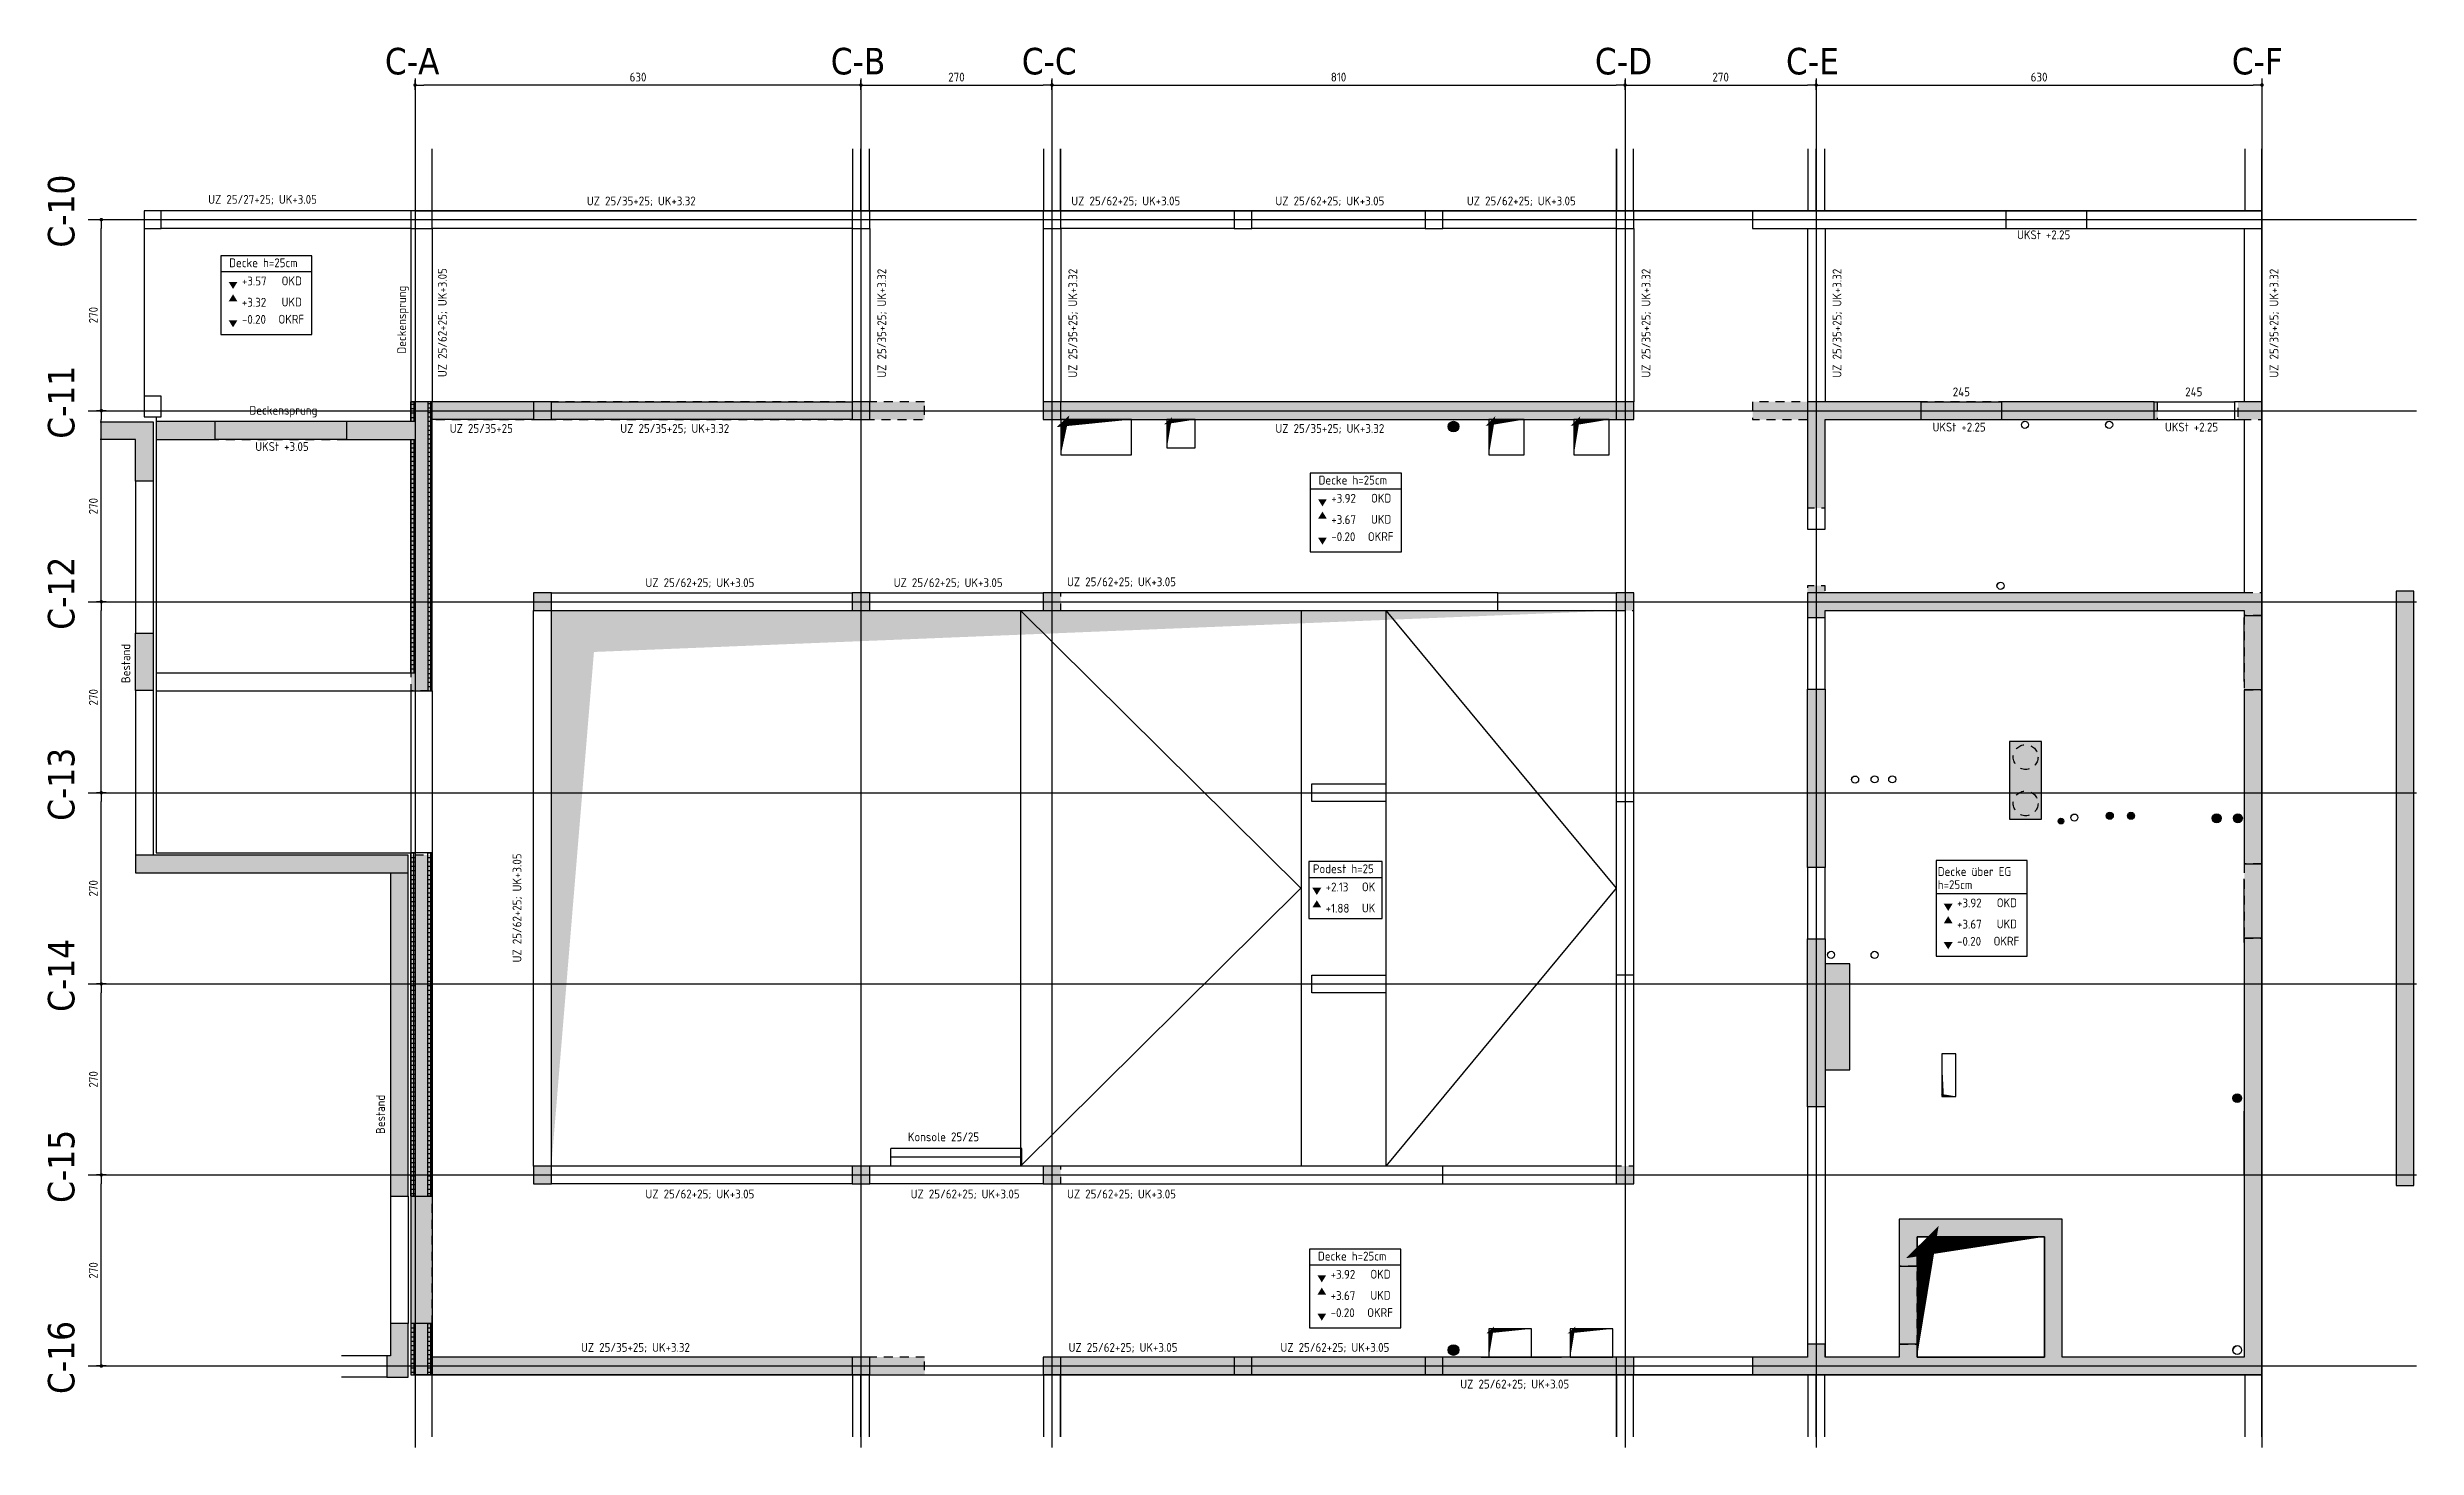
# Model space of a CAD drawing. Extents: x 399 to 532, y -4 to 185.
# Drawn here: x 418.39 to 451.88, y 0.07 to 19.86 of the extents above; entities that cross this region are included whole.
import ezdxf

# ---------------------------------------------------------------- set-up
doc = ezdxf.new("R2010")
doc.units = 0
doc.header["$LTSCALE"] = 0.5
doc.header["$MEASUREMENT"] = 0
doc.header["$PDMODE"] = 2
doc.linetypes.add('AUSGEZOGEN', pattern=[1000.01, 1000, 0.01])
doc.linetypes.add('HIDDEN', pattern=[0.375, 0.25, -0.125])
doc.layers.get('0').update_dxf_attribs({"linetype": 'CONTINUOUS'})
doc.layers.get('Defpoints').update_dxf_attribs({"linetype": 'CONTINUOUS'})
for name, color, linetype in [('0_H05', 11, 'CONTINUOUS'), ('0_H10', 13, 'CONTINUOUS'), ('ACHSEN', 7, 'CONTINUOUS'), ('BESTAND', 7, 'CONTINUOUS'), ('BET-ANS', 7, 'CONTINUOUS'), ('BETON', 7, 'CONTINUOUS'), ('Brüstung', 7, 'CONTINUOUS'), ('DD', 7, 'CONTINUOUS'), ('Decke', 7, 'CONTINUOUS'), ('Decke Lignatur', 21, 'CONTINUOUS'), ('DRUEBER', 7, 'CONTINUOUS'), ('Fertigteil', 7, 'CONTINUOUS'), ('HILFE', 7, 'CONTINUOUS'), ('HOLZ-ANS', 21, 'CONTINUOUS'), ('KB', 9, 'CONTINUOUS'), ('koten', 7, 'CONTINUOUS'), ('MASSE', 7, 'CONTINUOUS'), ('SCHATTEN', 253, 'CONTINUOUS'), ('SCHRAFF', 7, 'CONTINUOUS'), ('Sturz', 7, 'CONTINUOUS'), ('TEXT', 7, 'CONTINUOUS'), ('Treppe', 7, 'CONTINUOUS'), ('UZ', 7, 'CONTINUOUS')]:
    doc.layers.add(name, color=color, linetype=linetype)
doc.styles.add('HELV', font='tahoma.ttf')
doc.styles.add('TXT', font='isocp.shx')
doc.dimstyles.new('DOT_I', dxfattribs={"dimscale": 0.5, "dimtxt": 0.25, "dimasz": 0.25, "dimexe": 0.1, "dimexo": 0.3, "dimgap": 0.1, "dimtad": 1, "dimdec": 3, "dimzin": 3, "dimtxsty": 'TXT', "dimblk": 'DOT', "dimblk1": 'DOT', "dimblk2": 'DOT', "dimsah": 1, "dimcen": 0.1, "dimse1": 1, "dimse2": 1, "dimazin": 0, "dimtfac": 1, "dimtdec": 4, "dimtix": 1, "dimtmove": 2, "dimatfit": 3, "dimldrblk": 'DOT', "dimfxl": 0.7, "dimfxlon": 1, "dimtvp": 1, "dimtolj": 1, "dimtzin": 0, "dimarcsym": 0})
pattern_1 = [(90, (-400, -42.612374), (-0.0625, 0), []), (180, (-400, -42.612374), (-7e-18, -0.0625), [])]
pattern_2 = [(90, (-400.05, -42.612374), (-0.0625, 0), []), (180, (-400.05, -42.612374), (-7e-18, -0.0625), [])]

msp = doc.modelspace()

# ---------------------------------------------------------------- texts
at = {"layer": 'BESTAND', "color": 8, "linetype": 'AUSGEZOGEN', "style": 'TXT'}
for p in [(419.564, 10.8757), (423.164, 4.5036)]:
    msp.add_text('Bestand', height=0.125, rotation=90, dxfattribs=at).set_placement(p)
at = {"layer": 'TEXT', "color": 7, "linetype": 'AUSGEZOGEN', "style": 'TXT'}
for s, p in [('UZ 25/27+25; UK+3.05', (420.6661, 17.6482)), ('UZ 25/35+25; UK+3.32', (426.0176, 17.6259)), ('UZ 25/62+25; UK+3.05', (432.8642, 17.6259)), ('UZ 25/62+25; UK+3.05', (435.7483, 17.6259)), ('UZ 25/62+25; UK+3.05', (438.4543, 17.6259)), ('UKSt +2.25', (446.2302, 17.1476)), ('Decke h=25cm', (420.9627, 16.7522)), ('OKD', (421.7038, 16.4963)), ('OKRF', (421.6589, 15.9542)), ('UKD', (421.7038, 16.1974)), ('Deckensprung', (421.2492, 14.6679)), ('245', (445.321, 14.9278)), ('245', (448.606, 14.9278)), ('UZ 25/35+25', (424.0805, 14.4106)), ('UZ 25/35+25; UK+3.32', (426.4906, 14.4106)), ('UZ 25/35+25; UK+3.32', (435.7483, 14.4106)), ('UKSt +2.25', (445.0352, 14.4303)), ('UKSt +2.25', (448.3202, 14.4303)), ('UKSt +3.05', (421.3321, 14.1553)), ('Decke h=25cm', (436.3585, 13.6811)), ('OKD', (437.0996, 13.4251)), ('UKD', (437.0996, 13.1262)), ('OKRF', (437.0547, 12.8831)), ('UZ 25/62+25; UK+3.05', (426.8454, 12.2313)), ('UZ 25/62+25; UK+3.05', (430.354, 12.2313)), ('UZ 25/62+25; UK+3.05', (432.8036, 12.2434)), ('Podest h=25', (436.2789, 8.1887)), ('OK', (436.9703, 7.9328)), ('Decke über EG', (445.1084, 8.1497)), ('h=25cm', (445.1084, 7.9636)), ('UK', (436.9703, 7.6339)), ('OKD', (445.9427, 7.7077)), ('UKD', (445.9427, 7.4087)), ('OKRF', (445.8978, 7.1656)), ('Konsole 25/25', (430.5544, 4.3998)), ('UZ 25/62+25; UK+3.05', (426.8454, 3.5925)), ('UZ 25/62+25; UK+3.05', (430.5938, 3.5925)), ('UZ 25/62+25; UK+3.05', (432.8036, 3.5925)), ('Decke h=25cm', (436.3494, 2.7148)), ('OKD', (437.0904, 2.4589)), ('OKRF', (437.0456, 1.9168)), ('UKD', (437.0904, 2.16)), ('UZ 25/35+25; UK+3.32', (425.9349, 1.4243)), ('UZ 25/62+25; UK+3.05', (432.8258, 1.4243)), ('UZ 25/62+25; UK+3.05', (435.8196, 1.4243)), ('UZ 25/62+25; UK+3.05', (438.3613, 0.9063))]:
    msp.add_text(s, height=0.125, dxfattribs=at).set_placement(p)
for s, p in [('Deckensprung', (423.4635, 15.5306)), ('UZ 25/62+25; UK+3.05', (424.0381, 15.1994)), ('UZ 25/35+25; UK+3.32', (430.2479, 15.1913)), ('UZ 25/35+25; UK+3.32', (432.9479, 15.1913)), ('UZ 25/35+25; UK+3.32', (441.0479, 15.1913)), ('UZ 25/35+25; UK+3.32', (443.7479, 15.1913)), ('UZ 25/35+25; UK+3.32', (449.9229, 15.1913)), ('UZ 25/62+25; UK+3.05', (425.0934, 6.9282))]:
    msp.add_text(s, height=0.125, rotation=90, dxfattribs=at).set_placement(p)

# ---------------------------------------------------------------- blocks, each defined once
blk = doc.blocks.new('DKB00')
at = {"layer": 'KB', "linetype": 'AUSGEZOGEN'}
h = blk.add_hatch(color=11, dxfattribs=at)
edge = h.paths.add_edge_path()
edge.add_arc((-8.085, 4.67), 0.075, 0, 360)
for points in [[(-0.226, -0.877), (0.224, -0.877), (0.224, 0.22), (-0.226, 0.22)], [(-2.485, -2.92), (-2.835, -2.92), (-2.835, -4.42), (-2.485, -4.42)]]:
    blk.add_hatch(color=11, dxfattribs=at).paths.add_polyline_path(points)
h = blk.add_hatch(color=11, dxfattribs=at)
edge = h.paths.add_edge_path()
edge.add_arc((0.499, -0.905), 0.04, 0, 360)
h = blk.add_hatch(color=11, dxfattribs=at)
edge = h.paths.add_edge_path()
edge.add_arc((1.189, -0.83), 0.05, 0, 360)
h = blk.add_hatch(color=11, dxfattribs=at)
edge = h.paths.add_edge_path()
edge.add_arc((1.489, -0.83), 0.05, 0, 360)
h = blk.add_hatch(color=11, dxfattribs=at)
edge = h.paths.add_edge_path()
edge.add_arc((2.7, -0.865), 0.0625, 0, 360)
h = blk.add_hatch(color=11, dxfattribs=at)
edge = h.paths.add_edge_path()
edge.add_arc((3, -0.865), 0.0625, 0, 360)
h = blk.add_hatch(color=11, dxfattribs=at)
edge = h.paths.add_edge_path()
edge.add_arc((2.99, -4.82), 0.0625, 0, 360)
h = blk.add_hatch(color=11, dxfattribs=at)
edge = h.paths.add_edge_path()
edge.add_arc((-8.085, -8.38), 0.075, 0, 360)
at = {"color": 0, "linetype": 'ByBlock'}
for points in [[(-0.226, -0.877), (0.224, -0.877), (0.224, 0.22), (-0.226, 0.22)], [(-2.485, -2.92), (-2.835, -2.92), (-2.835, -4.42), (-2.485, -4.42)]]:
    blk.add_lwpolyline(points, close=True, dxfattribs=at)
for centre, radius in [((-8.085, 4.67), 0.075), ((0.499, -0.905), 0.04), ((1.189, -0.83), 0.05), ((1.489, -0.83), 0.05), ((2.7, -0.865), 0.0625), ((3, -0.865), 0.0625), ((2.99, -4.82), 0.0625), ((-8.085, -8.38), 0.075)]:
    blk.add_circle(centre, radius, dxfattribs=at)
at = {"layer": 'KB', "color": 8, "linetype": 'HIDDEN'}
for centre in [(0, 0), (0, -0.655)]:
    blk.add_circle(centre, 0.175, dxfattribs=at)
blk = doc.blocks.new('Bestand EG')
at = {"layer": 'BESTAND', "linetype": 'AUSGEZOGEN'}
blk.add_hatch(color=11, dxfattribs=at).paths.add_polyline_path([(-0.4, -16.356), (-0.1, -16.356), (-0.1, -15.6), (-0.35, -15.6), (-0.35, -16.056), (-0.4, -16.056)])
at = {"color": 0, "linetype": 'ByBlock'}
for p, q in [((-3.95, -3.694), (-3.95, -5.844)), ((-3.7, -3.694), (-3.7, -5.844)), ((-3.95, -6.656), (-3.95, -8.98)), ((-3.701, -6.656), (-3.7, -8.98)), ((-0.35, -13.8), (-0.35, -15.6)), ((-0.1, -13.8), (-0.1, -15.6)), ((-0.4, -16.056), (-1.04, -16.056)), ((-0.4, -16.356), (-1.04, -16.356))]:
    blk.add_line(p, q, dxfattribs=at)
blk.add_lwpolyline([(-4.45, -2.856), (-3.7, -2.856), (-3.7, -3.694), (-3.95, -3.694), (-3.95, -3.106), (-4.45, -3.106)], dxfattribs=at)
for points in [[(-3.7, -5.844), (-3.7, -6.656), (-3.95, -6.656), (-3.95, -5.844)], [(-0.1, -13.8), (-0.1, -8.98), (-3.95, -8.98), (-3.95, -9.23), (-0.35, -9.23), (-0.35, -13.8)], [(-0.4, -16.356), (-0.1, -16.356), (-0.1, -15.6), (-0.35, -15.6), (-0.35, -16.056), (-0.4, -16.056)]]:
    blk.add_lwpolyline(points, close=True, dxfattribs=at)
at = {"layer": 'BESTAND', "color": 11, "linetype": 'AUSGEZOGEN'}
for points in [[(-3.95, -3.106), (-3.7, -2.856), (-4.45, -3.106), (-4.45, -2.856)], [(-3.95, -3.694), (-3.7, -3.694), (-3.95, -3.106), (-3.7, -2.856)], [(-3.95, -6.656), (-3.7, -6.656), (-3.95, -5.844), (-3.7, -5.844)], [(-0.35, -9.23), (-0.1, -8.98), (-3.95, -9.23), (-3.95, -8.98)], [(-0.35, -13.8), (-0.1, -13.8), (-0.35, -9.23), (-0.1, -8.98)]]:
    blk.add_solid(points, dxfattribs=at)
blk = doc.blocks.new('Beton 1.OG')
at = {"color": 0, "linetype": 'ByBlock', "flags": 128}
for points in [[(7.26, 13.75), (0, 13.75), (0, 13.47), (-3.6, 13.47), (-3.6, 13.22), (0, 13.22), (0, 9.669), (0.3, 9.669), (0.3, 13.5), (7.26, 13.5)], [(17.285, 13.75), (8.935, 13.75), (8.935, 13.5), (17.285, 13.5)], [(19.985, 12.25), (19.985, 13.5), (24.685, 13.5), (24.685, 13.75), (18.96, 13.75), (18.96, 13.5), (19.735, 13.5), (19.735, 12.25)], [(26.16, 13.5), (26.16, 13.75), (25.82, 13.75), (25.82, 13.5)], [(1.735, 10.8), (1.985, 10.8), (1.985, 11.05), (1.735, 11.05)], [(6.235, 10.8), (6.485, 10.8), (6.485, 11.05), (6.235, 11.05)], [(8.935, 10.8), (9.185, 10.8), (9.185, 11.05), (8.935, 11.05)], [(17.035, 10.8), (17.285, 10.8), (17.285, 11.05), (17.035, 11.05)], [(26.16, 10.73), (26.16, 11.05), (19.985, 11.05), (19.985, 11.15), (19.735, 11.15), (19.735, 10.7), (19.985, 10.7), (19.985, 10.8), (25.91, 10.8), (25.91, 10.73)], [(28.055, 2.675), (28.305, 2.675), (28.305, 11.075), (28.055, 11.075)], [(25.91, 9.68), (25.91, 7.22), (26.16, 7.22), (26.16, 9.68)], [(7.26, 0.25), (0.3, 0.25), (0.3, 7.345), (0, 7.345), (0, 0), (7.26, 0)], [(25.91, 6.17), (25.91, 0.25), (23.335, 0.25), (23.335, 2.2), (21.035, 2.2), (21.035, 1.535), (21.285, 1.535), (21.285, 1.95), (23.085, 1.95), (23.085, 0.25), (21.285, 0.25), (21.285, 0.435), (21.035, 0.435), (21.035, 0.25), (19.985, 0.25), (19.985, 0.435), (19.735, 0.435), (19.735, 0.25), (18.96, 0.25), (18.96, 0), (26.16, 0), (26.16, 6.17)], [(1.735, 2.7), (1.985, 2.7), (1.985, 2.95), (1.735, 2.95)], [(6.235, 2.7), (6.485, 2.7), (6.485, 2.95), (6.235, 2.95)], [(8.935, 2.7), (9.185, 2.7), (9.185, 2.95), (8.935, 2.95)], [(17.035, 2.7), (17.285, 2.7), (17.285, 2.95), (17.035, 2.95)], [(17.285, 0.25), (8.935, 0.25), (8.935, 0), (17.285, 0)]]:
    blk.add_lwpolyline(points, close=True, dxfattribs=at)
at = {"color": 0, "linetype": 'ByBlock'}
for points in [[(19.985, 7.17), (19.735, 7.17), (19.735, 9.69), (19.985, 9.69)], [(19.985, 3.785), (19.735, 3.785), (19.735, 6.16), (19.985, 6.16)]]:
    blk.add_lwpolyline(points, close=True, dxfattribs=at)
blk = doc.blocks.new('Beton 1.OG Brüstung')
at = {"color": 0, "linetype": 'ByBlock'}
for points in [[(-2.39, 5.135), (-2.39, 4.885), (-1.29, 4.885), (-1.29, 5.135)], [(3.345, 0.01), (4.395, 0.01), (4.395, 0.26), (3.345, 0.26)], [(6.855, 0.01), (7.905, 0.01), (7.905, 0.26), (6.855, 0.26)]]:
    blk.add_lwpolyline(points, close=True, dxfattribs=at)
blk = doc.blocks.new('okrd_u')
at = {"layer": 'koten', "color": 7, "linetype": 'Continuous'}
blk.add_solid([(-0.125, -0.202), (0.125, -0.202), (0, 0)], dxfattribs=at)
at = {"layer": 'koten', "style": 'TXT'}
blk.add_attdef('OKRD', (0.25, -0.35), '', height=0.25, dxfattribs=at)
blk = doc.blocks.new('okrd_o')
at = {"layer": 'koten', "color": 7, "linetype": 'Continuous'}
blk.add_solid([(-0.125, 0.202), (0.125, 0.202), (0, 0)], dxfattribs=at)
at = {"layer": 'koten', "style": 'TXT'}
blk.add_attdef('OKRD', (0.25, 0.1), '', height=0.25, dxfattribs=at)
blk = doc.blocks.new('Beton EG')
at = {"color": 0, "linetype": 'ByBlock', "flags": 128}
for points in [[(-3.77, 16.2), (-3.53, 16.2), (-3.53, 16.45), (-3.77, 16.45)], [(0, 16.2), (0.3, 16.2), (0.3, 16.45), (0, 16.45)], [(6.235, 16.2), (6.485, 16.2), (6.485, 16.45), (6.235, 16.45)], [(8.935, 16.2), (9.185, 16.2), (9.185, 16.45), (8.935, 16.45)], [(11.635, 16.2), (11.885, 16.2), (11.885, 16.45), (11.635, 16.45)], [(14.335, 16.2), (14.585, 16.2), (14.585, 16.45), (14.335, 16.45)], [(17.035, 16.2), (17.285, 16.2), (17.285, 16.45), (17.035, 16.45)], [(18.96, 16.2), (22.545, 16.2), (22.545, 16.45), (18.96, 16.45)], [(23.68, 16.2), (26.16, 16.2), (26.16, 16.45), (23.68, 16.45)], [(-3.77, 13.54), (-3.53, 13.54), (-3.53, 13.83), (-3.77, 13.83)], [(-3.6, 9.665), (0.3, 9.665), (0.3, 13.75), (0, 13.75), (0, 13.47), (-0.91, 13.47), (-0.91, 13.22), (0, 13.22), (0, 9.915), (-3.6, 9.915)], [(1.735, 13.5), (1.985, 13.5), (1.985, 13.75), (1.735, 13.75)], [(6.235, 13.5), (6.485, 13.5), (6.485, 13.75), (6.235, 13.75)], [(8.935, 13.5), (9.185, 13.5), (9.185, 13.75), (8.935, 13.75)], [(17.035, 13.5), (17.285, 13.5), (17.285, 13.75), (17.035, 13.75)], [(19.985, 11.95), (19.985, 13.5), (21.345, 13.5), (21.345, 13.75), (19.735, 13.75), (19.735, 11.95)], [(26.16, 10.73), (26.16, 13.75), (25.77, 13.75), (25.77, 13.5), (25.91, 13.5), (25.91, 11.05), (19.735, 11.05), (19.735, 10.7), (19.985, 10.7), (19.985, 10.8), (25.91, 10.8), (25.91, 10.73)], [(24.635, 13.75), (22.48, 13.75), (22.48, 13.5), (24.635, 13.5)], [(-3.6, 13.22), (-2.765, 13.22), (-2.765, 13.47), (-3.6, 13.47)], [(1.735, 10.8), (1.985, 10.8), (1.985, 11.05), (1.735, 11.05)], [(6.235, 10.8), (6.485, 10.8), (6.485, 11.05), (6.235, 11.05)], [(8.935, 10.8), (15.36, 10.8), (15.36, 11.05), (8.935, 11.05)], [(17.035, 8.1), (17.285, 8.1), (17.285, 11.05), (17.035, 11.05)], [(28.055, 2.675), (28.305, 2.675), (28.305, 11.075), (28.055, 11.075)], [(26.16, 7.22), (26.16, 9.68), (25.91, 9.68), (25.91, 7.22)], [(12.73, 8.35), (13.78, 8.35), (13.78, 8.1), (12.73, 8.1)], [(0, 2.525), (0.3, 2.525), (0.3, 7.375), (0, 7.375)], [(25.91, 6.17), (25.91, 0.25), (23.335, 0.25), (23.335, 2.2), (21.035, 2.2), (21.035, 1.535), (21.285, 1.535), (21.285, 1.95), (23.085, 1.95), (23.085, 0.25), (21.285, 0.25), (21.285, 0.435), (21.035, 0.435), (21.035, 0.25), (19.985, 0.25), (19.985, 0.435), (19.735, 0.435), (19.735, 0.25), (18.96, 0.25), (18.96, 0), (26.16, 0), (26.16, 6.17)], [(12.73, 5.65), (13.78, 5.65), (13.78, 5.4), (12.73, 5.4)], [(17.035, 2.7), (17.285, 2.7), (17.285, 5.65), (17.035, 5.65)], [(1.735, 2.7), (1.985, 2.7), (1.985, 2.95), (1.735, 2.95)], [(6.235, 2.7), (6.485, 2.7), (6.485, 2.95), (6.235, 2.95)], [(8.935, 2.7), (14.585, 2.7), (14.585, 2.95), (8.935, 2.95)], [(0, 0), (0.3, 0), (0.3, 0.725), (0, 0.725)], [(6.235, 0), (6.485, 0), (6.485, 0.25), (6.235, 0.25)], [(8.935, 0), (9.185, 0), (9.185, 0.25), (8.935, 0.25)], [(11.635, 0), (11.885, 0), (11.885, 0.25), (11.635, 0.25)], [(14.335, 0), (14.585, 0), (14.585, 0.25), (14.335, 0.25)], [(17.035, 0), (17.285, 0), (17.285, 0.25), (17.035, 0.25)]]:
    blk.add_lwpolyline(points, close=True, dxfattribs=at)
at = {"color": 0, "linetype": 'ByBlock'}
for points in [[(19.985, 7.17), (19.735, 7.17), (19.735, 9.69), (19.985, 9.69)], [(19.985, 3.785), (19.735, 3.785), (19.735, 6.16), (19.985, 6.16)]]:
    blk.add_lwpolyline(points, close=True, dxfattribs=at)
blk = doc.blocks.new('DD00')
at = {"color": 0, "linetype": 'ByBlock'}
for points in [[(9.125, -3.325), (10.125, -3.325), (10.125, -2.825), (9.125, -2.825)], [(10.625, -3.225), (11.025, -3.225), (11.025, -2.825), (10.625, -2.825)], [(15.175, -3.325), (15.675, -3.325), (15.675, -2.825), (15.175, -2.825)], [(16.375, -3.325), (16.875, -3.325), (16.875, -2.825), (16.375, -2.825)], [(21.575, -12.39), (21.775, -12.39), (21.775, -11.79), (21.575, -11.79)], [(15.775, -15.675), (15.175, -15.675), (15.175, -16.075), (15.775, -16.075)], [(16.925, -15.675), (16.325, -15.675), (16.325, -16.075), (16.925, -16.075)]]:
    blk.add_lwpolyline(points, close=True, dxfattribs=at)
for centre, radius in [((22.75, -2.9), 0.05), ((23.94, -2.9), 0.05), ((22.405, -5.175), 0.05), ((20.35, -7.913), 0.05), ((20.625, -7.91), 0.05), ((20.875, -7.91), 0.05), ((23.449, -8.45), 0.05), ((20.01, -10.39), 0.05), ((20.625, -10.39), 0.05), ((25.75, -15.975), 0.0625)]:
    blk.add_circle(centre, radius, dxfattribs=at)
at = {"layer": 'DD', "color": 15, "linetype": 'AUSGEZOGEN'}
for points in [[(9.125, -3.325, 0, 0.106, 0), (9.178, -2.829, 0, 0, 0), (9.128, -2.875, 0.101, 0, 0), (10.125, -2.825, 0, 0, 0)], [(10.625, -3.225, 0, 0.0652, 0), (10.658, -2.828, 0, 0, 0), (10.627, -2.856, 0.0622, 0, 0), (11.025, -2.825, 0, 0, 0)], [(15.175, -3.325, 0, 0.0815, 0), (15.216, -2.828, 0, 0, 0), (15.178, -2.866, 0.0815, 0, 0), (15.675, -2.825, 0, 0, 0)], [(16.375, -3.325, 0, 0.0815, 0), (16.416, -2.828, 0, 0, 0), (16.378, -2.866, 0.0815, 0, 0), (16.875, -2.825, 0, 0, 0)], [(22.785, -2.865, 0, 0, 0), (22.785, -2.865, 0, 0.00163, 0), (22.78, -2.861, 0.00163, 0.00324, 0), (22.774, -2.858, 0.00324, 0.00478, 0), (22.768, -2.856, 0.00478, 0.00625, 0), (22.762, -2.855, 0.00625, 0.00761, 0), (22.756, -2.854, 0.00761, 0.00884, 0), (22.75, -2.854, 0.00884, 0.00992, 0), (22.744, -2.855, 0.00992, 0.0108, 0), (22.738, -2.857, 0.0108, 0.0115, 0), (22.733, -2.859, 0.0115, 0.0121, 0), (22.728, -2.862, 0.0121, 0.0124, 0), (22.723, -2.865, 0.0124, 0.0125, 0), (22.719, -2.869, 0.0125, 0.0124, 0), (22.715, -2.873, 0.0124, 0.0121, 0), (22.712, -2.878, 0.0121, 0.0115, 0), (22.709, -2.883, 0.0115, 0.0108, 0), (22.707, -2.888, 0.0108, 0.00992, 0), (22.705, -2.894, 0.00992, 0.00884, 0), (22.704, -2.9, 0.00884, 0.00761, 0), (22.704, -2.906, 0.00761, 0.00625, 0), (22.705, -2.912, 0.00625, 0.00478, 0), (22.706, -2.918, 0.00478, 0.00324, 0), (22.708, -2.924, 0.00324, 0.00163, 0), (22.711, -2.93, 0.00163, 0, 0)], [(23.975, -2.865, 0, 0, 0), (23.975, -2.865, 0, 0.00163, 0), (23.97, -2.861, 0.00163, 0.00324, 0), (23.964, -2.858, 0.00324, 0.00478, 0), (23.958, -2.856, 0.00478, 0.00625, 0), (23.952, -2.855, 0.00625, 0.00761, 0), (23.946, -2.854, 0.00761, 0.00884, 0), (23.94, -2.854, 0.00884, 0.00992, 0), (23.934, -2.855, 0.00992, 0.0108, 0), (23.928, -2.857, 0.0108, 0.0115, 0), (23.923, -2.859, 0.0115, 0.0121, 0), (23.918, -2.862, 0.0121, 0.0124, 0), (23.913, -2.865, 0.0124, 0.0125, 0), (23.909, -2.869, 0.0125, 0.0124, 0), (23.905, -2.873, 0.0124, 0.0121, 0), (23.902, -2.878, 0.0121, 0.0115, 0), (23.899, -2.883, 0.0115, 0.0108, 0), (23.897, -2.888, 0.0108, 0.00992, 0), (23.895, -2.894, 0.00992, 0.00884, 0), (23.894, -2.9, 0.00884, 0.00761, 0), (23.894, -2.906, 0.00761, 0.00625, 0), (23.895, -2.912, 0.00625, 0.00478, 0), (23.896, -2.918, 0.00478, 0.00324, 0), (23.898, -2.924, 0.00324, 0.00163, 0), (23.901, -2.93, 0.00163, 0, 0)], [(22.44, -5.14, 0, 0, 0), (22.44, -5.14, 0, 0.00163, 0), (22.435, -5.136, 0.00163, 0.00324, 0), (22.429, -5.133, 0.00324, 0.00478, 0), (22.423, -5.131, 0.00478, 0.00625, 0), (22.417, -5.13, 0.00625, 0.00761, 0), (22.411, -5.129, 0.00761, 0.00884, 0), (22.405, -5.129, 0.00884, 0.00992, 0), (22.399, -5.13, 0.00992, 0.0108, 0), (22.393, -5.132, 0.0108, 0.0115, 0), (22.388, -5.134, 0.0115, 0.0121, 0), (22.383, -5.137, 0.0121, 0.0124, 0), (22.378, -5.14, 0.0124, 0.0125, 0), (22.374, -5.144, 0.0125, 0.0124, 0), (22.37, -5.148, 0.0124, 0.0121, 0), (22.367, -5.153, 0.0121, 0.0115, 0), (22.364, -5.158, 0.0115, 0.0108, 0), (22.362, -5.163, 0.0108, 0.00992, 0), (22.36, -5.169, 0.00992, 0.00884, 0), (22.359, -5.175, 0.00884, 0.00761, 0), (22.359, -5.181, 0.00761, 0.00625, 0), (22.36, -5.187, 0.00625, 0.00478, 0), (22.361, -5.193, 0.00478, 0.00324, 0), (22.363, -5.199, 0.00324, 0.00163, 0), (22.366, -5.205, 0.00163, 0, 0)], [(20.385, -7.877, 0, 0, 0), (20.385, -7.877, 0, 0.00163, 0), (20.38, -7.873, 0.00163, 0.00324, 0), (20.374, -7.871, 0.00324, 0.00478, 0), (20.368, -7.869, 0.00478, 0.00625, 0), (20.362, -7.867, 0.00625, 0.00761, 0), (20.356, -7.867, 0.00761, 0.00884, 0), (20.35, -7.867, 0.00884, 0.00992, 0), (20.344, -7.868, 0.00992, 0.0108, 0), (20.338, -7.869, 0.0108, 0.0115, 0), (20.333, -7.872, 0.0115, 0.0121, 0), (20.328, -7.874, 0.0121, 0.0124, 0), (20.323, -7.878, 0.0124, 0.0125, 0), (20.319, -7.882, 0.0125, 0.0124, 0), (20.315, -7.886, 0.0124, 0.0121, 0), (20.312, -7.891, 0.0121, 0.0115, 0), (20.309, -7.896, 0.0115, 0.0108, 0), (20.307, -7.901, 0.0108, 0.00992, 0), (20.305, -7.907, 0.00992, 0.00884, 0), (20.304, -7.913, 0.00884, 0.00761, 0), (20.304, -7.919, 0.00761, 0.00625, 0), (20.305, -7.925, 0.00625, 0.00478, 0), (20.306, -7.931, 0.00478, 0.00324, 0), (20.308, -7.937, 0.00324, 0.00163, 0), (20.311, -7.942, 0.00163, 0, 0)], [(20.66, -7.875, 0, 0, 0), (20.66, -7.875, 0, 0.00163, 0), (20.655, -7.871, 0.00163, 0.00324, 0), (20.649, -7.868, 0.00324, 0.00478, 0), (20.643, -7.866, 0.00478, 0.00625, 0), (20.637, -7.865, 0.00625, 0.00761, 0), (20.631, -7.864, 0.00761, 0.00884, 0), (20.625, -7.864, 0.00884, 0.00992, 0), (20.619, -7.865, 0.00992, 0.0108, 0), (20.613, -7.867, 0.0108, 0.0115, 0), (20.608, -7.869, 0.0115, 0.0121, 0), (20.603, -7.872, 0.0121, 0.0124, 0), (20.598, -7.875, 0.0124, 0.0125, 0), (20.594, -7.879, 0.0125, 0.0124, 0), (20.59, -7.883, 0.0124, 0.0121, 0), (20.587, -7.888, 0.0121, 0.0115, 0), (20.584, -7.893, 0.0115, 0.0108, 0), (20.582, -7.898, 0.0108, 0.00992, 0), (20.58, -7.904, 0.00992, 0.00884, 0), (20.579, -7.91, 0.00884, 0.00761, 0), (20.579, -7.916, 0.00761, 0.00625, 0), (20.58, -7.922, 0.00625, 0.00478, 0), (20.581, -7.928, 0.00478, 0.00324, 0), (20.583, -7.934, 0.00324, 0.00163, 0), (20.586, -7.94, 0.00163, 0, 0)], [(20.91, -7.875, 0, 0, 0), (20.91, -7.875, 0, 0.00163, 0), (20.905, -7.871, 0.00163, 0.00324, 0), (20.899, -7.868, 0.00324, 0.00478, 0), (20.893, -7.866, 0.00478, 0.00625, 0), (20.887, -7.865, 0.00625, 0.00761, 0), (20.881, -7.864, 0.00761, 0.00884, 0), (20.875, -7.864, 0.00884, 0.00992, 0), (20.869, -7.865, 0.00992, 0.0108, 0), (20.863, -7.867, 0.0108, 0.0115, 0), (20.858, -7.869, 0.0115, 0.0121, 0), (20.853, -7.872, 0.0121, 0.0124, 0), (20.848, -7.875, 0.0124, 0.0125, 0), (20.844, -7.879, 0.0125, 0.0124, 0), (20.84, -7.883, 0.0124, 0.0121, 0), (20.837, -7.888, 0.0121, 0.0115, 0), (20.834, -7.893, 0.0115, 0.0108, 0), (20.832, -7.898, 0.0108, 0.00992, 0), (20.83, -7.904, 0.00992, 0.00884, 0), (20.829, -7.91, 0.00884, 0.00761, 0), (20.829, -7.916, 0.00761, 0.00625, 0), (20.83, -7.922, 0.00625, 0.00478, 0), (20.831, -7.928, 0.00478, 0.00324, 0), (20.833, -7.934, 0.00324, 0.00163, 0), (20.836, -7.94, 0.00163, 0, 0)], [(23.484, -8.415, 0, 0, 0), (23.484, -8.415, 0, 0.00163, 0), (23.478, -8.411, 0.00163, 0.00324, 0), (23.473, -8.408, 0.00324, 0.00478, 0), (23.467, -8.406, 0.00478, 0.00625, 0), (23.461, -8.405, 0.00625, 0.00761, 0), (23.455, -8.404, 0.00761, 0.00884, 0), (23.449, -8.404, 0.00884, 0.00992, 0), (23.443, -8.405, 0.00992, 0.0108, 0), (23.437, -8.407, 0.0108, 0.0115, 0), (23.432, -8.409, 0.0115, 0.0121, 0), (23.427, -8.412, 0.0121, 0.0124, 0), (23.422, -8.415, 0.0124, 0.0125, 0), (23.418, -8.419, 0.0125, 0.0124, 0), (23.414, -8.423, 0.0124, 0.0121, 0), (23.41, -8.428, 0.0121, 0.0115, 0), (23.408, -8.433, 0.0115, 0.0108, 0), (23.405, -8.438, 0.0108, 0.00992, 0), (23.404, -8.444, 0.00992, 0.00884, 0), (23.403, -8.45, 0.00884, 0.00761, 0), (23.403, -8.456, 0.00761, 0.00625, 0), (23.403, -8.462, 0.00625, 0.00478, 0), (23.405, -8.468, 0.00478, 0.00324, 0), (23.407, -8.474, 0.00324, 0.00163, 0), (23.41, -8.48, 0.00163, 0, 0)], [(20.045, -10.355, 0, 0, 0), (20.045, -10.355, 0, 0.00163, 0), (20.04, -10.351, 0.00163, 0.00324, 0), (20.034, -10.348, 0.00324, 0.00478, 0), (20.028, -10.346, 0.00478, 0.00625, 0), (20.022, -10.345, 0.00625, 0.00761, 0), (20.016, -10.344, 0.00761, 0.00884, 0), (20.01, -10.344, 0.00884, 0.00992, 0), (20.004, -10.345, 0.00992, 0.0108, 0), (19.998, -10.347, 0.0108, 0.0115, 0), (19.993, -10.349, 0.0115, 0.0121, 0), (19.988, -10.352, 0.0121, 0.0124, 0), (19.983, -10.355, 0.0124, 0.0125, 0), (19.979, -10.359, 0.0125, 0.0124, 0), (19.975, -10.363, 0.0124, 0.0121, 0), (19.972, -10.368, 0.0121, 0.0115, 0), (19.969, -10.373, 0.0115, 0.0108, 0), (19.967, -10.378, 0.0108, 0.00992, 0), (19.965, -10.384, 0.00992, 0.00884, 0), (19.964, -10.39, 0.00884, 0.00761, 0), (19.964, -10.396, 0.00761, 0.00625, 0), (19.965, -10.402, 0.00625, 0.00478, 0), (19.966, -10.408, 0.00478, 0.00324, 0), (19.968, -10.414, 0.00324, 0.00163, 0), (19.971, -10.42, 0.00163, 0, 0)], [(20.66, -10.355, 0, 0, 0), (20.66, -10.355, 0, 0.00163, 0), (20.655, -10.351, 0.00163, 0.00324, 0), (20.649, -10.348, 0.00324, 0.00478, 0), (20.643, -10.346, 0.00478, 0.00625, 0), (20.637, -10.345, 0.00625, 0.00761, 0), (20.631, -10.344, 0.00761, 0.00884, 0), (20.625, -10.344, 0.00884, 0.00992, 0), (20.619, -10.345, 0.00992, 0.0108, 0), (20.613, -10.347, 0.0108, 0.0115, 0), (20.608, -10.349, 0.0115, 0.0121, 0), (20.603, -10.352, 0.0121, 0.0124, 0), (20.598, -10.355, 0.0124, 0.0125, 0), (20.594, -10.359, 0.0125, 0.0124, 0), (20.59, -10.363, 0.0124, 0.0121, 0), (20.587, -10.368, 0.0121, 0.0115, 0), (20.584, -10.373, 0.0115, 0.0108, 0), (20.582, -10.378, 0.0108, 0.00992, 0), (20.58, -10.384, 0.00992, 0.00884, 0), (20.579, -10.39, 0.00884, 0.00761, 0), (20.579, -10.396, 0.00761, 0.00625, 0), (20.58, -10.402, 0.00625, 0.00478, 0), (20.581, -10.408, 0.00478, 0.00324, 0), (20.583, -10.414, 0.00324, 0.00163, 0), (20.586, -10.42, 0.00163, 0, 0)], [(21.775, -12.39, 0, 0.0326, 0), (21.576, -12.374, 0, 0, 0), (21.59, -12.39, 0.0297, 0, 0), (21.575, -11.79, 0, 0, 0)], [(15.175, -16.075, 0, 0.0652, 0), (15.208, -15.678, 0, 0, 0), (15.177, -15.706, 0.0622, 0, 0), (15.775, -15.675, 0, 0, 0)], [(16.325, -16.075, 0, 0.0652, 0), (16.358, -15.678, 0, 0, 0), (16.327, -15.706, 0.0622, 0, 0), (16.925, -15.675, 0, 0, 0)], [(25.794, -15.931, 0, 0, 0), (25.794, -15.931, 0, 0.00204, 0), (25.787, -15.926, 0.00204, 0.00404, 0), (25.78, -15.923, 0.00404, 0.00598, 0), (25.773, -15.92, 0.00598, 0.00781, 0), (25.765, -15.918, 0.00781, 0.00951, 0), (25.758, -15.918, 0.00951, 0.011, 0), (25.75, -15.918, 0.011, 0.0124, 0), (25.743, -15.919, 0.0124, 0.0135, 0), (25.736, -15.921, 0.0135, 0.0144, 0), (25.729, -15.924, 0.0144, 0.0151, 0), (25.723, -15.927, 0.0151, 0.0155, 0), (25.717, -15.932, 0.0155, 0.0156, 0), (25.711, -15.936, 0.0156, 0.0155, 0), (25.707, -15.942, 0.0155, 0.0151, 0), (25.702, -15.948, 0.0151, 0.0144, 0), (25.699, -15.954, 0.0144, 0.0135, 0), (25.696, -15.961, 0.0135, 0.0124, 0), (25.694, -15.968, 0.0124, 0.011, 0), (25.693, -15.975, 0.011, 0.00951, 0), (25.693, -15.983, 0.00951, 0.00781, 0), (25.693, -15.99, 0.00781, 0.00598, 0), (25.695, -15.998, 0.00598, 0.00404, 0), (25.698, -16.005, 0.00404, 0.00204, 0), (25.701, -16.012, 0.00204, 0, 0)]]:
    blk.add_lwpolyline(points, format="xyseb", dxfattribs=at)
blk = doc.blocks.new('DOT')
at = {"layer": 'MASSE', "color": 7, "linetype": 'Continuous'}
for p, q in [((0, 0), (-1, 0)), ((0, 0.54), (0, -0.54))]:
    blk.add_line(p, q, dxfattribs=at)
at = {"layer": 'MASSE', "color": 7, "linetype": 'Continuous', "const_width": 0.2}
blk.add_lwpolyline([(-0.1, 0, 1), (0.1, 0, 1)], format="xyb", close=True, dxfattribs=at)
blk = doc.blocks.new('*D169')
at = {"layer": 'Defpoints', "color": 0, "linetype": 'AUSGEZOGEN', "transparency": 16777216}
for p in [(-4.435, -13.5), (-4.435, -13.5), (-4.435, -16.2)]:
    blk.add_point(p, dxfattribs=at)
at = {"layer": 'MASSE', "color": 0, "linetype": 'AUSGEZOGEN', "lineweight": -2, "transparency": 16777216}
blk.add_line((-4.435, -16.075), (-4.435, -13.625), dxfattribs=at)
at = {"layer": 'MASSE', "color": 0, "linetype": 'AUSGEZOGEN', "lineweight": -2, "transparency": 16777216, "xscale": 0.125, "yscale": 0.125, "zscale": 0.125}
for p, rotation in [((-4.435, -13.5), 90), ((-4.435, -16.2), 270)]:
    blk.add_blockref('DOT', p, dxfattribs=dict(at, rotation=rotation))
at = {"layer": 'MASSE', "color": 0, "linetype": 'AUSGEZOGEN', "transparency": 16777216, "insert": (-4.547, -14.85), "char_height": 0.125, "attachment_point": 5, "rotation": 90, "style": 'TXT'}
blk.add_mtext('\\A1;270', dxfattribs=at)
blk = doc.blocks.new('*D170')
at = {"layer": 'Defpoints', "color": 0, "linetype": 'AUSGEZOGEN', "transparency": 16777216}
for p in [(-4.435, -10.8), (-4.435, -10.8), (-4.435, -13.5)]:
    blk.add_point(p, dxfattribs=at)
at = {"layer": 'MASSE', "color": 0, "linetype": 'AUSGEZOGEN', "lineweight": -2, "transparency": 16777216}
blk.add_line((-4.435, -13.375), (-4.435, -10.925), dxfattribs=at)
at = {"layer": 'MASSE', "color": 0, "linetype": 'AUSGEZOGEN', "lineweight": -2, "transparency": 16777216, "xscale": 0.125, "yscale": 0.125, "zscale": 0.125}
for p, rotation in [((-4.435, -10.8), 90), ((-4.435, -13.5), 270)]:
    blk.add_blockref('DOT', p, dxfattribs=dict(at, rotation=rotation))
at = {"layer": 'MASSE', "color": 0, "linetype": 'AUSGEZOGEN', "transparency": 16777216, "insert": (-4.547, -12.15), "char_height": 0.125, "attachment_point": 5, "rotation": 90, "style": 'TXT'}
blk.add_mtext('\\A1;270', dxfattribs=at)
blk = doc.blocks.new('*D171')
at = {"layer": 'Defpoints', "color": 0, "linetype": 'AUSGEZOGEN', "transparency": 16777216}
for p in [(-4.435, -8.1), (-4.435, -8.1), (-4.435, -10.8)]:
    blk.add_point(p, dxfattribs=at)
at = {"layer": 'MASSE', "color": 0, "linetype": 'AUSGEZOGEN', "lineweight": -2, "transparency": 16777216}
blk.add_line((-4.435, -10.675), (-4.435, -8.225), dxfattribs=at)
at = {"layer": 'MASSE', "color": 0, "linetype": 'AUSGEZOGEN', "lineweight": -2, "transparency": 16777216, "xscale": 0.125, "yscale": 0.125, "zscale": 0.125}
for p, rotation in [((-4.435, -8.1), 90), ((-4.435, -10.8), 270)]:
    blk.add_blockref('DOT', p, dxfattribs=dict(at, rotation=rotation))
at = {"layer": 'MASSE', "color": 0, "linetype": 'AUSGEZOGEN', "transparency": 16777216, "insert": (-4.547, -9.45), "char_height": 0.125, "attachment_point": 5, "rotation": 90, "style": 'TXT'}
blk.add_mtext('\\A1;270', dxfattribs=at)
blk = doc.blocks.new('*D172')
at = {"layer": 'Defpoints', "color": 0, "linetype": 'AUSGEZOGEN', "transparency": 16777216}
for p in [(-4.435, -5.4), (-4.435, -5.4), (-4.435, -8.1)]:
    blk.add_point(p, dxfattribs=at)
at = {"layer": 'MASSE', "color": 0, "linetype": 'AUSGEZOGEN', "lineweight": -2, "transparency": 16777216}
blk.add_line((-4.435, -7.975), (-4.435, -5.525), dxfattribs=at)
at = {"layer": 'MASSE', "color": 0, "linetype": 'AUSGEZOGEN', "lineweight": -2, "transparency": 16777216, "xscale": 0.125, "yscale": 0.125, "zscale": 0.125}
for p, rotation in [((-4.435, -5.4), 90), ((-4.435, -8.1), 270)]:
    blk.add_blockref('DOT', p, dxfattribs=dict(at, rotation=rotation))
at = {"layer": 'MASSE', "color": 0, "linetype": 'AUSGEZOGEN', "transparency": 16777216, "insert": (-4.547, -6.75), "char_height": 0.125, "attachment_point": 5, "rotation": 90, "style": 'TXT'}
blk.add_mtext('\\A1;270', dxfattribs=at)
blk = doc.blocks.new('*D173')
at = {"layer": 'Defpoints', "color": 0, "linetype": 'AUSGEZOGEN', "transparency": 16777216}
for p in [(-4.435, -2.7), (-4.435, -2.7), (-4.435, -5.4)]:
    blk.add_point(p, dxfattribs=at)
at = {"layer": 'MASSE', "color": 0, "linetype": 'AUSGEZOGEN', "lineweight": -2, "transparency": 16777216}
blk.add_line((-4.435, -5.275), (-4.435, -2.825), dxfattribs=at)
at = {"layer": 'MASSE', "color": 0, "linetype": 'AUSGEZOGEN', "lineweight": -2, "transparency": 16777216, "xscale": 0.125, "yscale": 0.125, "zscale": 0.125}
for p, rotation in [((-4.435, -2.7), 90), ((-4.435, -5.4), 270)]:
    blk.add_blockref('DOT', p, dxfattribs=dict(at, rotation=rotation))
at = {"layer": 'MASSE', "color": 0, "linetype": 'AUSGEZOGEN', "transparency": 16777216, "insert": (-4.547, -4.05), "char_height": 0.125, "attachment_point": 5, "rotation": 90, "style": 'TXT'}
blk.add_mtext('\\A1;270', dxfattribs=at)
blk = doc.blocks.new('*D174')
at = {"layer": 'Defpoints', "color": 0, "linetype": 'AUSGEZOGEN', "transparency": 16777216}
for p in [(-4.435, 0), (-4.435, 0), (-4.435, -2.7)]:
    blk.add_point(p, dxfattribs=at)
at = {"layer": 'MASSE', "color": 0, "linetype": 'AUSGEZOGEN', "lineweight": -2, "transparency": 16777216}
blk.add_line((-4.435, -2.575), (-4.435, -0.125), dxfattribs=at)
at = {"layer": 'MASSE', "color": 0, "linetype": 'AUSGEZOGEN', "lineweight": -2, "transparency": 16777216, "xscale": 0.125, "yscale": 0.125, "zscale": 0.125}
for p, rotation in [((-4.435, 0), 90), ((-4.435, -2.7), 270)]:
    blk.add_blockref('DOT', p, dxfattribs=dict(at, rotation=rotation))
at = {"layer": 'MASSE', "color": 0, "linetype": 'AUSGEZOGEN', "transparency": 16777216, "insert": (-4.547, -1.35), "char_height": 0.125, "attachment_point": 5, "rotation": 90, "style": 'TXT'}
blk.add_mtext('\\A1;270', dxfattribs=at)
blk = doc.blocks.new('*D175')
at = {"layer": 'Defpoints', "color": 0, "linetype": 'AUSGEZOGEN', "transparency": 16777216}
for p in [(0, 1.902), (0, 1.902), (6.3, 1.902)]:
    blk.add_point(p, dxfattribs=at)
at = {"layer": 'MASSE', "color": 0, "linetype": 'AUSGEZOGEN', "lineweight": -2, "transparency": 16777216}
blk.add_line((6.175, 1.902), (0.125, 1.902), dxfattribs=at)
at = {"layer": 'MASSE', "color": 0, "linetype": 'AUSGEZOGEN', "lineweight": -2, "transparency": 16777216, "xscale": 0.125, "yscale": 0.125, "zscale": 0.125, "rotation": 180}
blk.add_blockref('DOT', (0, 1.902), dxfattribs=at)
at = {"layer": 'MASSE', "color": 0, "linetype": 'AUSGEZOGEN', "lineweight": -2, "transparency": 16777216, "xscale": 0.125, "yscale": 0.125, "zscale": 0.125}
blk.add_blockref('DOT', (6.3, 1.902), dxfattribs=at)
at = {"layer": 'MASSE', "color": 0, "linetype": 'AUSGEZOGEN', "transparency": 16777216, "insert": (3.15, 2.014), "char_height": 0.125, "attachment_point": 5, "style": 'TXT'}
blk.add_mtext('\\A1;630', dxfattribs=at)
blk = doc.blocks.new('*D176')
at = {"layer": 'Defpoints', "color": 0, "linetype": 'AUSGEZOGEN', "transparency": 16777216}
for p in [(6.3, 1.902), (9, 1.902), (9, 1.902)]:
    blk.add_point(p, dxfattribs=at)
at = {"layer": 'MASSE', "color": 0, "linetype": 'AUSGEZOGEN', "lineweight": -2, "transparency": 16777216}
blk.add_line((6.425, 1.902), (8.875, 1.902), dxfattribs=at)
at = {"layer": 'MASSE', "color": 0, "linetype": 'AUSGEZOGEN', "lineweight": -2, "transparency": 16777216, "xscale": 0.125, "yscale": 0.125, "zscale": 0.125, "rotation": 180}
blk.add_blockref('DOT', (6.3, 1.902), dxfattribs=at)
at = {"layer": 'MASSE', "color": 0, "linetype": 'AUSGEZOGEN', "lineweight": -2, "transparency": 16777216, "xscale": 0.125, "yscale": 0.125, "zscale": 0.125}
blk.add_blockref('DOT', (9, 1.902), dxfattribs=at)
at = {"layer": 'MASSE', "color": 0, "linetype": 'AUSGEZOGEN', "transparency": 16777216, "insert": (7.65, 2.014), "char_height": 0.125, "attachment_point": 5, "style": 'TXT'}
blk.add_mtext('\\A1;270', dxfattribs=at)
blk = doc.blocks.new('*D177')
at = {"layer": 'Defpoints', "color": 0, "linetype": 'AUSGEZOGEN', "transparency": 16777216}
for p in [(9, 1.902), (17.1, 1.902), (17.1, 1.902)]:
    blk.add_point(p, dxfattribs=at)
at = {"layer": 'MASSE', "color": 0, "linetype": 'AUSGEZOGEN', "lineweight": -2, "transparency": 16777216}
blk.add_line((9.125, 1.902), (16.975, 1.902), dxfattribs=at)
at = {"layer": 'MASSE', "color": 0, "linetype": 'AUSGEZOGEN', "lineweight": -2, "transparency": 16777216, "xscale": 0.125, "yscale": 0.125, "zscale": 0.125, "rotation": 180}
blk.add_blockref('DOT', (9, 1.902), dxfattribs=at)
at = {"layer": 'MASSE', "color": 0, "linetype": 'AUSGEZOGEN', "lineweight": -2, "transparency": 16777216, "xscale": 0.125, "yscale": 0.125, "zscale": 0.125}
blk.add_blockref('DOT', (17.1, 1.902), dxfattribs=at)
at = {"layer": 'MASSE', "color": 0, "linetype": 'AUSGEZOGEN', "transparency": 16777216, "insert": (13.05, 2.014), "char_height": 0.125, "attachment_point": 5, "style": 'TXT'}
blk.add_mtext('\\A1;810', dxfattribs=at)
blk = doc.blocks.new('*D178')
at = {"layer": 'Defpoints', "color": 0, "linetype": 'AUSGEZOGEN', "transparency": 16777216}
for p in [(17.1, 1.902), (19.8, 1.902), (19.8, 1.902)]:
    blk.add_point(p, dxfattribs=at)
at = {"layer": 'MASSE', "color": 0, "linetype": 'AUSGEZOGEN', "lineweight": -2, "transparency": 16777216}
blk.add_line((17.225, 1.902), (19.675, 1.902), dxfattribs=at)
at = {"layer": 'MASSE', "color": 0, "linetype": 'AUSGEZOGEN', "lineweight": -2, "transparency": 16777216, "xscale": 0.125, "yscale": 0.125, "zscale": 0.125, "rotation": 180}
blk.add_blockref('DOT', (17.1, 1.902), dxfattribs=at)
at = {"layer": 'MASSE', "color": 0, "linetype": 'AUSGEZOGEN', "lineweight": -2, "transparency": 16777216, "xscale": 0.125, "yscale": 0.125, "zscale": 0.125}
blk.add_blockref('DOT', (19.8, 1.902), dxfattribs=at)
at = {"layer": 'MASSE', "color": 0, "linetype": 'AUSGEZOGEN', "transparency": 16777216, "insert": (18.45, 2.014), "char_height": 0.125, "attachment_point": 5, "style": 'TXT'}
blk.add_mtext('\\A1;270', dxfattribs=at)
blk = doc.blocks.new('*D179')
at = {"layer": 'Defpoints', "color": 0, "linetype": 'AUSGEZOGEN', "transparency": 16777216}
for p in [(19.8, 1.902), (26.1, 1.902), (26.1, 1.902)]:
    blk.add_point(p, dxfattribs=at)
at = {"layer": 'MASSE', "color": 0, "linetype": 'AUSGEZOGEN', "lineweight": -2, "transparency": 16777216}
blk.add_line((19.925, 1.902), (25.975, 1.902), dxfattribs=at)
at = {"layer": 'MASSE', "color": 0, "linetype": 'AUSGEZOGEN', "lineweight": -2, "transparency": 16777216, "xscale": 0.125, "yscale": 0.125, "zscale": 0.125, "rotation": 180}
blk.add_blockref('DOT', (19.8, 1.902), dxfattribs=at)
at = {"layer": 'MASSE', "color": 0, "linetype": 'AUSGEZOGEN', "lineweight": -2, "transparency": 16777216, "xscale": 0.125, "yscale": 0.125, "zscale": 0.125}
blk.add_blockref('DOT', (26.1, 1.902), dxfattribs=at)
at = {"layer": 'MASSE', "color": 0, "linetype": 'AUSGEZOGEN', "transparency": 16777216, "insert": (22.95, 2.014), "char_height": 0.125, "attachment_point": 5, "style": 'TXT'}
blk.add_mtext('\\A1;630', dxfattribs=at)
blk = doc.blocks.new('Achsen EG')
at = {"color": 0, "linetype": 'ByBlock', "lineweight": -2}
for p, q in [((0, 1.994), (0, -17.354)), ((6.3, 1.994), (6.3, -17.354)), ((9, 1.994), (9, -17.354)), ((17.1, 1.994), (17.1, -17.354)), ((19.8, 1.994), (19.8, -17.354)), ((26.1, 1.994), (26.1, -17.354)), ((-4.623, 0), (28.285, 0)), ((-4.623, -2.7), (28.285, -2.7)), ((-4.623, -5.4), (28.285, -5.4)), ((-4.623, -8.1), (28.285, -8.1)), ((-4.623, -10.8), (28.285, -10.8)), ((-4.623, -13.5), (28.285, -13.5)), ((-4.623, -16.2), (28.285, -16.2))]:
    blk.add_line(p, q, dxfattribs=at)
at = {"layer": 'ACHSEN', "color": 6, "linetype": 'AUSGEZOGEN', "style": 'HELV'}
for s, p in [('C-A', (-0.427, 2.052)), ('C-B', (5.873, 2.052)), ('C-C', (8.573, 2.052)), ('C-D', (16.673, 2.052)), ('C-E', (19.373, 2.052)), ('C-F', (25.673, 2.052))]:
    blk.add_text(s, height=0.375, dxfattribs=at).set_placement(p)
for s, p in [('C-10', (-4.815, -0.396)), ('C-11', (-4.815, -3.096)), ('C-12', (-4.815, -5.796)), ('C-13', (-4.815, -8.496)), ('C-14', (-4.815, -11.196)), ('C-15', (-4.815, -13.896)), ('C-16', (-4.815, -16.596))]:
    blk.add_text(s, height=0.375, rotation=90, dxfattribs=at).set_placement(p)
at = {"layer": 'MASSE', "color": 7, "linetype": 'AUSGEZOGEN'}
for base, p1, p2, picture, middle in [((0, 1.902), (6.3, 1.902), (0, 1.902), '*D175', (3.15, 2.014)), ((9, 1.902), (6.3, 1.902), (9, 1.902), '*D176', (7.65, 2.014)), ((17.1, 1.902), (9, 1.902), (17.1, 1.902), '*D177', (13.05, 2.014)), ((19.8, 1.902), (17.1, 1.902), (19.8, 1.902), '*D178', (18.45, 2.014)), ((26.1, 1.902), (19.8, 1.902), (26.1, 1.902), '*D179', (22.95, 2.014))]:
    dim = blk.add_linear_dim(base=base, p1=p1, p2=p2, dimstyle='DOT_I', override={"dimdec": 0, "dimlfac": 100}, dxfattribs=at)
    dim.commit()
    dim.dimension.update_dxf_attribs({"geometry": picture, "text_midpoint": middle})
for base, p1, p2, picture, middle in [((-4.435, 0), (-4.435, -2.7), (-4.435, 0), '*D174', (-4.547, -1.35)), ((-4.435, -2.7), (-4.435, -5.4), (-4.435, -2.7), '*D173', (-4.547, -4.05)), ((-4.435, -5.4), (-4.435, -8.1), (-4.435, -5.4), '*D172', (-4.547, -6.75)), ((-4.435, -8.1), (-4.435, -10.8), (-4.435, -8.1), '*D171', (-4.547, -9.45)), ((-4.435, -10.8), (-4.435, -13.5), (-4.435, -10.8), '*D170', (-4.547, -12.15)), ((-4.435, -13.5), (-4.435, -16.2), (-4.435, -13.5), '*D169', (-4.547, -14.85))]:
    dim = blk.add_linear_dim(base=base, p1=p1, p2=p2, angle=90, dimstyle='DOT_I', override={"dimdec": 0, "dimlfac": 100}, dxfattribs=at)
    dim.commit()
    dim.dimension.update_dxf_attribs({"geometry": picture, "text_midpoint": middle})

# ---------------------------------------------------------------- hatches: boundary and pattern name
at = {"layer": '0_H05', "linetype": 'ByBlock'}
h = msp.add_hatch(color=256, dxfattribs=at)
h.paths.add_polyline_path([(449.691, 10.7797), (449.691, 11.8297), (449.441, 11.8297), (449.441, 10.7797)])
h.paths.add_polyline_path([(449.691, 7.2697), (449.691, 8.3197), (449.441, 8.3197), (449.441, 7.2697)])
h.paths.add_polyline_path([(444.566, 1.5347), (444.816, 1.5347), (444.816, 2.6347), (444.566, 2.6347)])
at = {"layer": '0_H10', "linetype": 'AUSGEZOGEN'}
h = msp.add_hatch(color=256, dxfattribs=at)
h.paths.add_polyline_path([(440.816, 14.8497), (432.466, 14.8497), (432.466, 14.5997), (440.816, 14.5997)])
h.paths.add_polyline_path([(449.691, 14.5997), (449.691, 14.8497), (449.351, 14.8497), (449.351, 14.5997)])
h.paths.add_polyline_path([(443.516, 13.3497), (443.516, 14.5997), (448.216, 14.5997), (448.216, 14.8497), (442.491, 14.8497), (442.491, 14.5997), (443.266, 14.5997), (443.266, 13.3497)])
h.paths.add_polyline_path([(449.441, 7.2697), (449.441, 1.3497), (446.866, 1.3497), (446.866, 3.2997), (444.566, 3.2997), (444.566, 2.6347), (444.816, 2.6347), (444.816, 3.0497), (446.616, 3.0497), (446.616, 1.3497), (444.816, 1.3497), (444.816, 1.5347), (444.566, 1.5347), (444.566, 1.3497), (443.516, 1.3497), (443.516, 1.5347), (443.266, 1.5347), (443.266, 1.3497), (442.491, 1.3497), (442.491, 1.0997), (449.691, 1.0997), (449.691, 7.2697)])
h.paths.add_polyline_path([(449.441, 10.7797), (449.441, 8.3197), (449.691, 8.3197), (449.691, 10.7797)])
h.paths.add_polyline_path([(449.691, 11.8297), (449.691, 12.1497), (443.516, 12.1497), (443.516, 12.2497), (443.266, 12.2497), (443.266, 11.7997), (443.516, 11.7997), (443.516, 11.8997), (449.441, 11.8997), (449.441, 11.8297)])
h.paths.add_polyline_path([(451.586, 3.7747), (451.836, 3.7747), (451.836, 12.1747), (451.586, 12.1747)])
h.paths.add_polyline_path([(443.516, 8.2697), (443.266, 8.2697), (443.266, 10.7897), (443.516, 10.7897)])
h.paths.add_polyline_path([(430.791, 14.8497), (423.531, 14.8497), (423.531, 14.5697), (419.931, 14.5697), (419.931, 14.3197), (423.531, 14.3197), (423.531, 10.7685), (423.831, 10.7685), (423.831, 14.5997), (430.791, 14.5997)])
h.paths.add_polyline_path([(430.791, 1.3497), (423.831, 1.3497), (423.831, 8.4447), (423.531, 8.4447), (423.531, 1.0997), (430.791, 1.0997)])
h.paths.add_polyline_path([(443.516, 4.8847), (443.266, 4.8847), (443.266, 7.2597), (443.516, 7.2597)], flags=17)
h.paths.add_polyline_path([(440.816, 1.3497), (432.466, 1.3497), (432.466, 1.0997), (440.816, 1.0997)])
h.paths.add_polyline_path([(425.266, 11.8997), (425.516, 11.8997), (425.516, 12.1497), (425.266, 12.1497)], flags=17)
h.paths.add_polyline_path([(429.766, 11.8997), (430.016, 11.8997), (430.016, 12.1497), (429.766, 12.1497)], flags=17)
h.paths.add_polyline_path([(440.566, 11.8997), (440.816, 11.8997), (440.816, 12.1497), (440.566, 12.1497)])
h.paths.add_polyline_path([(432.466, 11.8997), (432.716, 11.8997), (432.716, 12.1497), (432.466, 12.1497)])
h.paths.add_polyline_path([(425.266, 3.7997), (425.516, 3.7997), (425.516, 4.0497), (425.266, 4.0497)], flags=17)
h.paths.add_polyline_path([(429.766, 3.7997), (430.016, 3.7997), (430.016, 4.0497), (429.766, 4.0497)], flags=17)
h.paths.add_polyline_path([(440.566, 3.7997), (440.816, 3.7997), (440.816, 4.0497), (440.566, 4.0497)])
h.paths.add_polyline_path([(432.466, 3.7997), (432.716, 3.7997), (432.716, 4.0497), (432.466, 4.0497)])
at = {"layer": 'SCHRAFF', "linetype": 'AUSGEZOGEN'}
h = msp.add_hatch(dxfattribs=at)
h.set_pattern_fill('ANSI37', color=9, scale=0.5, angle=45, style=0, double=1)
h.set_pattern_definition([(90, (-400.05, -39.057374), (-0.0625, 0), []), (180, (-400.05, -39.057374), (-7e-18, -0.0625), [])])
h.paths.add_polyline_path([(423.591, 14.5697), (423.531, 14.5697), (423.531, 14.8497), (423.591, 14.8497)])
h = msp.add_hatch(dxfattribs=at)
h.set_pattern_fill('ANSI37', color=9, scale=0.5, angle=45, style=0, double=1)
h.set_pattern_definition(pattern_1)
h.paths.add_polyline_path([(423.771, 10.7647), (423.831, 10.7647), (423.831, 14.8497), (423.771, 14.8497)])
h = msp.add_hatch(dxfattribs=at)
h.set_pattern_fill('ANSI37', color=9, scale=0.5, angle=45, style=0, double=1)
h.set_pattern_definition(pattern_2)
h.paths.add_polyline_path([(423.591, 11.0147), (423.531, 11.0147), (423.531, 14.3197), (423.591, 14.3197)])
h = msp.add_hatch(dxfattribs=at)
h.set_pattern_fill('ANSI37', color=9, scale=0.5, angle=45, style=0, double=1)
h.set_pattern_definition([(90, (-400.24, -40.337374), (-0.0625, 0), []), (180, (-400.24, -40.337374), (-7e-18, -0.0625), [])])
h.paths.add_polyline_path([(423.531, 8.4747), (423.591, 8.4747), (423.591, 3.6247), (423.531, 3.6247)])
h = msp.add_hatch(dxfattribs=at)
h.set_pattern_fill('ANSI37', color=9, scale=0.5, angle=45, style=0, double=1)
h.set_pattern_definition([(90, (-400, -40.337374), (-0.0625, 0), []), (180, (-400, -40.337374), (-7e-18, -0.0625), [])])
h.paths.add_polyline_path([(423.771, 8.4747), (423.831, 8.4747), (423.831, 3.6247), (423.771, 3.6247)])
h = msp.add_hatch(dxfattribs=at)
h.set_pattern_fill('ANSI37', color=9, scale=0.5, angle=45, style=0, double=1)
h.set_pattern_definition(pattern_2)
h.paths.add_polyline_path([(423.591, 1.8247), (423.531, 1.8247), (423.531, 1.0997), (423.591, 1.0997)])
h = msp.add_hatch(dxfattribs=at)
h.set_pattern_fill('ANSI37', color=9, scale=0.5, angle=45, style=0, double=1)
h.set_pattern_definition(pattern_1)
h.paths.add_polyline_path([(423.771, 1.8247), (423.831, 1.8247), (423.831, 1.0997), (423.771, 1.0997)])

# ---------------------------------------------------------------- linework, layer by layer
at = {"layer": 'BET-ANS'}
for p, q in [((432.146, 11.8997), (432.146, 4.0497)), ((436.111, 11.8997), (436.111, 4.0497)), ((437.311, 11.8997), (437.311, 4.0497))]:
    msp.add_line(p, q, dxfattribs=at)
at = {"layer": 'BETON', "color": 7, "linetype": 'AUSGEZOGEN'}
for p, q in [((423.531, 17.2997), (420.001, 17.2997)), ((430.316, 4.0497), (430.316, 4.2997)), ((432.166, 4.0497), (432.166, 4.2997))]:
    msp.add_line(p, q, dxfattribs=at)
msp.add_lwpolyline([(419.641, 8.1947), (423.491, 8.1947), (423.491, 8.4447), (419.641, 8.4447)], close=True, dxfattribs=at)
at = {"layer": 'Decke', "linetype": 'Continuous'}
msp.add_lwpolyline([(423.531, 1.0997), (449.691, 1.0997), (449.691, 17.5497), (423.531, 17.5497), (419.761, 17.5497), (419.761, 14.6397), (419.931, 14.6397), (419.931, 8.4747), (423.531, 8.4747), (423.531, 1.8247)], close=True, dxfattribs=at)
at = {"layer": 'Decke', "color": 7, "linetype": 'AUSGEZOGEN'}
for points in [[(425.516, 11.8997), (440.566, 11.8997), (440.566, 4.0497), (425.516, 4.0497)], [(444.816, 1.3497), (446.616, 1.3497), (446.616, 3.0497), (444.816, 3.0497)]]:
    msp.add_lwpolyline(points, close=True, dxfattribs=at)
at = {"layer": 'Decke Lignatur', "linetype": 'AUSGEZOGEN'}
for points in [[(423.591, 18.4247), (423.591, 17.5497), (429.891, 17.5497), (429.891, 18.4247)], [(429.891, 18.4247), (429.891, 17.5497), (432.711, 17.5497), (432.711, 18.4247)]]:
    msp.add_lwpolyline(points, dxfattribs=at)
at = {"layer": 'Decke Lignatur'}
for points in [[(432.711, 18.4247), (432.711, 17.5497), (440.571, 17.5497), (440.571, 18.4247)], [(440.571, 18.4247), (440.571, 17.5497), (443.391, 17.5497), (443.391, 18.4247)], [(443.391, 18.4247), (443.391, 17.5497), (449.691, 17.5497), (449.691, 18.4247)], [(429.891, 0.2247), (429.891, 1.0997), (423.591, 1.0997), (423.591, 0.2247)], [(429.891, 0.2247), (429.891, 1.0997), (432.711, 1.0997), (432.711, 0.2247)], [(440.571, 0.2247), (440.571, 1.0997), (432.711, 1.0997), (432.711, 0.2247)], [(443.391, 0.2247), (443.391, 1.0997), (440.571, 1.0997), (440.571, 0.2247)], [(449.691, 0.2247), (449.691, 1.0997), (443.391, 1.0997), (443.391, 0.2247)]]:
    msp.add_lwpolyline(points, dxfattribs=at)
at = {"layer": 'Fertigteil', "color": 7, "linetype": 'AUSGEZOGEN'}
for points in [[(423.591, 14.5697), (423.531, 14.5697), (423.531, 14.8497), (423.591, 14.8497)], [(423.771, 10.7647), (423.831, 10.7647), (423.831, 14.8497), (423.771, 14.8497)], [(423.591, 11.0147), (423.531, 11.0147), (423.531, 14.3197), (423.591, 14.3197)], [(423.531, 8.4747), (423.591, 8.4747), (423.591, 3.6247), (423.531, 3.6247)], [(423.771, 8.4747), (423.831, 8.4747), (423.831, 3.6247), (423.771, 3.6247)], [(423.591, 1.8247), (423.531, 1.8247), (423.531, 1.0997), (423.591, 1.0997)], [(423.771, 1.8247), (423.831, 1.8247), (423.831, 1.0997), (423.771, 1.0997)]]:
    msp.add_lwpolyline(points, close=True, dxfattribs=at)
at = {"layer": 'HILFE', "color": 3, "linetype": 'AUSGEZOGEN'}
for p, q in [((420.8458, 16.6926), (422.1325, 16.6926)), ((436.2416, 13.6214), (437.5283, 13.6214)), ((436.2215, 8.1291), (437.256, 8.1291)), ((445.0847, 7.9039), (446.3714, 7.9039)), ((436.2325, 2.6552), (437.5192, 2.6552))]:
    msp.add_line(p, q, dxfattribs=at)
at = {"layer": 'HOLZ-ANS'}
for points in [[(423.591, 18.4247), (423.591, 17.5497), (423.831, 17.5497), (423.831, 18.4247)], [(429.771, 18.4247), (429.771, 17.5497), (430.011, 17.5497), (430.011, 18.4247)], [(432.471, 18.4247), (432.471, 17.5497), (432.711, 17.5497), (432.711, 18.4247)], [(440.571, 18.4247), (440.571, 17.5497), (440.811, 17.5497), (440.811, 18.4247)], [(443.271, 18.4247), (443.271, 17.5497), (443.511, 17.5497), (443.511, 18.4247)], [(449.451, 18.4247), (449.451, 17.5497), (449.691, 17.5497), (449.691, 18.4247)], [(423.831, 0.2247), (423.831, 1.0997), (423.591, 1.0997), (423.591, 0.2247)], [(430.011, 0.2247), (430.011, 1.0997), (429.771, 1.0997), (429.771, 0.2247)], [(432.711, 0.2247), (432.711, 1.0997), (432.471, 1.0997), (432.471, 0.2247)], [(440.811, 0.2247), (440.811, 1.0997), (440.571, 1.0997), (440.571, 0.2247)], [(443.511, 0.2247), (443.511, 1.0997), (443.271, 1.0997), (443.271, 0.2247)], [(449.691, 0.2247), (449.691, 1.0997), (449.451, 1.0997), (449.451, 0.2247)]]:
    msp.add_lwpolyline(points, dxfattribs=at)
at = {"layer": 'SCHATTEN', "color": 15, "linetype": 'AUSGEZOGEN'}
msp.add_lwpolyline([(444.816, 1.3497, 0, 0.2772, 0), (444.9542, 3.0384, 0, 0, 0), (444.8265, 2.9125, 0.275, 0, 0), (446.616, 3.0497, 0, 0, 0)], format="xyseb", dxfattribs=at)
msp.add_solid([(425.516, 4.0501), (425.516, 11.8997), (426.1181, 11.3148), (440.566, 11.8997)], dxfattribs=at)
at = {"layer": 'Sturz', "linetype": 'Continuous'}
for p, q in [((446.076, 17.2997), (447.211, 17.2997)), ((444.881, 14.8497), (446.016, 14.8497)), ((448.166, 14.8497), (449.301, 14.8497)), ((422.621, 14.5697), (420.766, 14.5697)), ((444.881, 14.5997), (446.016, 14.5997)), ((448.166, 14.5997), (449.301, 14.5997)), ((422.621, 14.3197), (420.766, 14.3197)), ((438.891, 12.1497), (440.566, 12.1497)), ((443.266, 11.7997), (443.266, 10.7897)), ((443.516, 10.7897), (443.516, 11.7997)), ((449.441, 10.8997), (449.441, 11.7997)), ((423.531, 10.7647), (423.531, 8.4747)), ((423.831, 10.7647), (423.831, 8.4747)), ((443.266, 8.2697), (443.266, 7.2597)), ((443.516, 7.2597), (443.516, 8.2697)), ((449.441, 7.2097), (449.441, 8.1097)), ((449.441, 3.9247), (449.441, 4.8247)), ((437.991, 3.7997), (440.566, 3.7997)), ((423.831, 3.6247), (423.831, 1.3497)), ((444.566, 2.6347), (444.566, 1.5347))]:
    msp.add_line(p, q, dxfattribs=at)
at = {"layer": 'TEXT', "color": 3, "linetype": 'AUSGEZOGEN'}
for points in [[(420.8458, 15.803), (422.1325, 15.803), (422.1325, 16.915), (420.8458, 16.915)], [(436.2416, 12.7318), (437.5283, 12.7318), (437.5283, 13.8438), (436.2416, 13.8438)], [(436.2215, 7.548), (437.256, 7.548), (437.256, 8.3515), (436.2215, 8.3515)], [(445.0847, 7.0143), (446.3714, 7.0143), (446.3714, 8.3681), (445.0847, 8.3681)], [(436.2325, 1.7656), (437.5192, 1.7656), (437.5192, 2.8776), (436.2325, 2.8776)]]:
    msp.add_lwpolyline(points, close=True, dxfattribs=at)
at = {"layer": 'Treppe', "color": 9, "linetype": 'AUSGEZOGEN'}
for p, q in [((432.1461, 11.8997), (436.11, 7.9747)), ((437.3083, 11.8999), (440.566, 7.9747)), ((436.11, 7.9747), (432.1461, 4.0497)), ((440.566, 7.9747), (437.3083, 4.0499))]:
    msp.add_line(p, q, dxfattribs=at)
at = {"layer": 'UZ', "color": 7, "linetype": 'AUSGEZOGEN'}
for p, q in [((423.531, 17.2997), (423.531, 14.8497)), ((429.766, 17.2997), (423.831, 17.2997)), ((423.831, 17.2997), (423.831, 14.8497)), ((429.766, 17.2997), (429.766, 14.8497)), ((430.016, 17.2997), (430.016, 14.8497)), ((432.466, 17.2997), (432.466, 14.8497)), ((435.166, 17.2997), (432.716, 17.2997)), ((432.716, 17.2997), (432.716, 14.8497)), ((437.866, 17.2997), (435.416, 17.2997)), ((440.566, 17.2997), (438.116, 17.2997)), ((440.566, 17.2997), (440.566, 14.8497)), ((440.816, 17.2997), (440.816, 14.8497)), ((443.266, 17.2997), (443.266, 14.8497)), ((443.516, 17.2997), (443.516, 14.8497)), ((449.441, 17.2997), (449.441, 14.8497)), ((425.266, 14.8497), (423.831, 14.8497)), ((425.516, 14.8497), (429.766, 14.8497)), ((440.566, 14.8497), (432.716, 14.8497)), ((425.266, 14.5997), (423.831, 14.5997)), ((429.766, 14.5997), (425.516, 14.5997)), ((432.716, 14.5997), (440.566, 14.5997)), ((425.516, 12.1497), (429.766, 12.1497)), ((430.016, 12.1497), (432.466, 12.1497)), ((425.266, 4.0497), (425.266, 11.8997)), ((440.816, 6.7497), (440.816, 9.1997)), ((443.266, 4.8847), (443.266, 1.3497)), ((443.516, 4.8847), (443.516, 1.3497)), ((432.166, 4.2997), (430.316, 4.2997)), ((432.166, 4.1747), (430.316, 4.1747)), ((429.766, 3.7997), (425.516, 3.7997)), ((432.466, 3.7997), (430.016, 3.7997)), ((429.766, 1.3497), (423.831, 1.3497)), ((435.166, 1.3497), (432.716, 1.3497)), ((437.866, 1.3497), (435.416, 1.3497)), ((440.566, 1.3497), (438.116, 1.3497)), ((438.656, 1.3497), (439.791, 1.3497)), ((442.491, 1.3497), (440.816, 1.3497))]:
    msp.add_line(p, q, dxfattribs=at)

# ---------------------------------------------------------------- block references
at = {"layer": 'ACHSEN', "color": 140, "linetype": 'AUSGEZOGEN'}
msp.add_blockref('Achsen EG', (423.591, 17.4247), dxfattribs=at)
at = {"layer": 'BESTAND', "color": 9, "linetype": 'AUSGEZOGEN'}
msp.add_blockref('Bestand EG', (423.591, 17.4247), dxfattribs=at)
at = {"layer": 'BETON', "color": 6, "linetype": 'AUSGEZOGEN'}
msp.add_blockref('Beton EG', (423.531, 1.0997), dxfattribs=at)
at = {"layer": 'Brüstung', "color": 9, "linetype": 'HIDDEN', "rotation": 90}
msp.add_blockref('Beton 1.OG Brüstung', (449.701, 3.9245), dxfattribs=at)
at = {"layer": 'DD', "color": 7, "linetype": 'AUSGEZOGEN'}
msp.add_blockref('DD00', (423.591, 17.4247), dxfattribs=at)
at = {"layer": 'DRUEBER', "color": 7, "linetype": 'HIDDEN'}
msp.add_blockref('Beton 1.OG', (423.531, 1.0997), dxfattribs=at)
at = {"layer": 'KB', "color": 9, "linetype": 'AUSGEZOGEN'}
msp.add_blockref('DKB00', (446.351, 9.8297), dxfattribs=at)
at = {"layer": 'koten', "color": 1, "linetype": 'AUSGEZOGEN', "xscale": 0.5, "yscale": 0.5, "zscale": 0.5}
for name, p, values in [('okrd_o', (421.0177, 16.4442), {'OKRD': '+3.57'}), ('okrd_u', (421.0177, 16.3692), {'OKRD': '+3.32'}), ('okrd_o', (421.0177, 15.9021), {'OKRD': '-0.20'}), ('okrd_o', (436.4134, 13.373), {'OKRD': '+3.92'}), ('okrd_u', (436.4134, 13.298), {'OKRD': '+3.67'}), ('okrd_o', (436.4134, 12.8309), {'OKRD': '-0.20'}), ('okrd_o', (445.2565, 7.6555), {'OKRD': '+3.92'}), ('okrd_u', (445.2565, 7.5805), {'OKRD': '+3.67'}), ('okrd_o', (445.2565, 7.1135), {'OKRD': '-0.20'}), ('okrd_o', (436.4043, 2.4068), {'OKRD': '+3.92'}), ('okrd_u', (436.4043, 2.3318), {'OKRD': '+3.67'}), ('okrd_o', (436.4043, 1.8647), {'OKRD': '-0.20'})]:
    msp.add_blockref(name, p, dxfattribs=at).add_auto_attribs(values)
at = {"layer": 'koten', "color": 7, "linetype": 'AUSGEZOGEN', "xscale": 0.5, "yscale": 0.5, "zscale": 0.5}
for name, p, values in [('okrd_o', (436.3338, 7.8807), {'OKRD': '+2.13'}), ('okrd_u', (436.3338, 7.8057), {'OKRD': '+1.88'})]:
    msp.add_blockref(name, p, dxfattribs=at).add_auto_attribs(values)

msp.set_redraw_order([(e.dxf.handle, doc.entitydb.next_handle()) for e in msp.query("TEXT MTEXT ATTDEF DIMENSION ARC_DIMENSION")])  # texts and dimensions are drawn at this point

doc.saveas('drawing.dxf')
